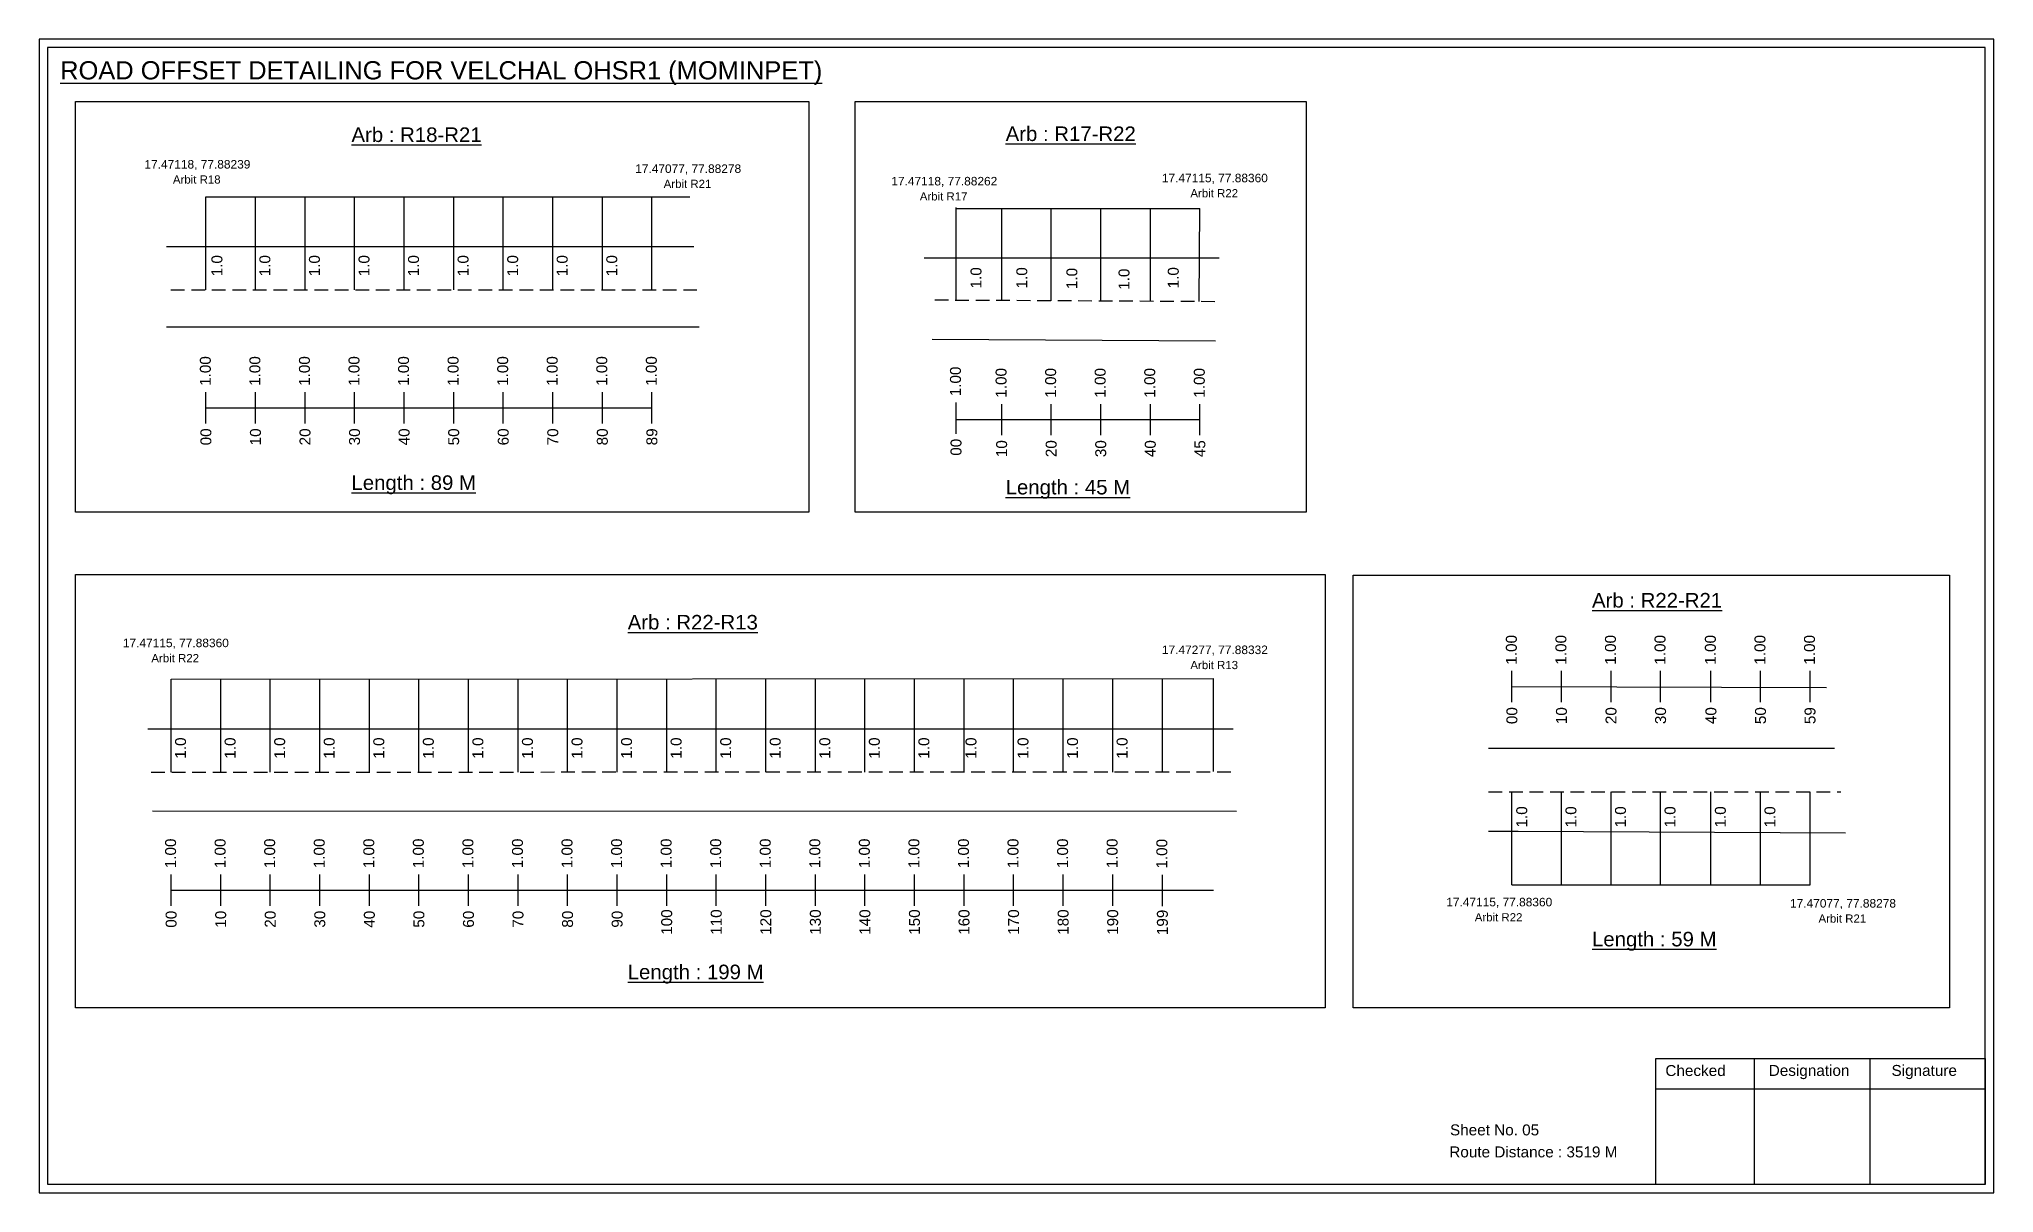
# Model space of a CAD drawing. Header units: inches. Extents: x 740 to 9019, y 644 to 1868.
# Drawn here: x 7166 to 7703, y 1463 to 1780 of the extents above; entities that cross this region are included whole.
import ezdxf

# ---------------------------------------------------------------- set-up
doc = ezdxf.new("R2010")
doc.units = ezdxf.units.IN
doc.header["$MEASUREMENT"] = 0
doc.linetypes.add('DASHED2', pattern=[0.375, 0.25, -0.125])
doc.layers.add('PDF_Geometry', color=7, linetype='Continuous')
doc.layers.add('PDF_Text', color=5, linetype='Continuous')
doc.styles.add('PDF Arial', font='arial.ttf')
doc.styles.get("Standard").update_dxf_attribs({"font": 'arial.ttf'})

msp = doc.modelspace()

# ---------------------------------------------------------------- texts
at = {"color": 242, "true_color": 0xcd2027}
for s, height, p in [('%%UROAD OFFSET DETAILING FOR VELCHAL OHSR1 (MOMINPET)', 5, (7171.94, 1769.05)), ('%%UArb : R18-R21', 4, (7251.89, 1751.87)), ('%%UArb : R17-R22', 4, (7431.42, 1752.13)), ('%%ULength : 89 M', 4, (7251.89, 1656.37)), ('%%ULength : 45 M', 4, (7431.42, 1655.13)), ('%%UArb : R22-R21', 4, (7592.34, 1624.08)), ('%%UArb : R22-R13', 4, (7327.7, 1618.06)), ('%%ULength : 59 M', 4, (7592.34, 1531.08)), ('%%ULength : 199 M', 4, (7327.7, 1522.06))]:
    msp.add_text(s, height=height, dxfattribs=at).set_placement(p)
at = {"color": 5}
for s, height, p in [('17.47118, 77.88239', 2.34, (7195.07, 1744.58)), ('17.47077, 77.88278', 2.34, (7329.75, 1743.38)), ('Arbit R18', 2.246, (7202.89, 1740.46)), ('Arbit R21', 2.246, (7337.57, 1739.26)), ('17.47118, 77.88262', 2.34, (7400.04, 1739.95)), ('Arbit R17', 2.246, (7407.86, 1735.82)), ('17.47115, 77.88360', 2.34, (7474.3, 1740.82)), ('Arbit R22', 2.246, (7482.12, 1736.69)), ('17.47115, 77.88360', 2.34, (7189.15, 1613.2)), ('Arbit R22', 2.246, (7196.97, 1609.07)), ('17.47277, 77.88332', 2.34, (7474.3, 1611.31)), ('Arbit R13', 2.246, (7482.12, 1607.18)), ('17.47115, 77.88360', 2.34, (7552.34, 1542.07)), ('Arbit R22', 2.246, (7560.16, 1537.94)), ('17.47077, 77.88278', 2.34, (7646.68, 1541.73)), ('Arbit R21', 2.246, (7654.5, 1537.6))]:
    msp.add_text(s, height=height, dxfattribs=at).set_placement(p)
for p in [(7216.46, 1715), (7229.62, 1715), (7243.22, 1715), (7256.82, 1715), (7270.42, 1715), (7284.02, 1715), (7297.62, 1715), (7311.22, 1715), (7324.82, 1715), (7424.78, 1711.67), (7437.35, 1711.67), (7451.09, 1711.48), (7465.4, 1711.29), (7478.92, 1711.7), (7206.48, 1582.6), (7220.08, 1582.6), (7233.68, 1582.6), (7247.28, 1582.6), (7260.88, 1582.6), (7274.48, 1582.6), (7288.08, 1582.6), (7301.68, 1582.6), (7315.28, 1582.6), (7328.88, 1582.6), (7342.48, 1582.6), (7356.08, 1582.6), (7369.68, 1582.6), (7383.28, 1582.6), (7396.88, 1582.6), (7410.48, 1582.6), (7423.4, 1582.6), (7437.68, 1582.6), (7451.28, 1582.6), (7464.88, 1582.6), (7574.55, 1563.7), (7588.05, 1563.7), (7601.65, 1563.7), (7615.25, 1563.7), (7629.06, 1563.7), (7642.66, 1563.7)]:
    msp.add_text('1.0', height=3, rotation=90).set_placement(p)
at = {"color": 217, "true_color": 0x93278f}
for s, p in [('1.00', (7213.28, 1684.92)), ('1.00', (7226.88, 1684.92)), ('1.00', (7240.48, 1684.92)), ('1.00', (7254.08, 1684.92)), ('1.00', (7267.68, 1684.92)), ('1.00', (7281.28, 1684.92)), ('1.00', (7294.88, 1684.92)), ('1.00', (7308.48, 1684.92)), ('1.00', (7322.08, 1684.92)), ('1.00', (7335.68, 1684.92)), ('1.00', (7419.14, 1682.07)), ('1.00', (7431.66, 1681.68)), ('1.00', (7445.26, 1681.68)), ('1.00', (7458.86, 1681.68)), ('1.00', (7472.46, 1681.68)), ('1.00', (7486.06, 1681.68)), ('00', (7213.43, 1668.6)), ('10', (7227.03, 1668.6)), ('20', (7240.63, 1668.6)), ('30', (7254.23, 1668.6)), ('40', (7267.83, 1668.6)), ('50', (7281.43, 1668.6)), ('60', (7295.03, 1668.6)), ('70', (7308.63, 1668.6)), ('80', (7322.23, 1668.6)), ('89', (7335.83, 1668.6)), ('00', (7419.29, 1665.75)), ('10', (7431.81, 1665.36)), ('20', (7445.41, 1665.36)), ('30', (7459.01, 1665.36)), ('40', (7472.61, 1665.36)), ('45', (7486.21, 1665.36)), ('1.00', (7571.7, 1608.4)), ('1.00', (7585.3, 1608.4)), ('1.00', (7598.9, 1608.4)), ('1.00', (7612.5, 1608.4)), ('1.00', (7626.32, 1608.4)), ('1.00', (7639.92, 1608.4)), ('1.00', (7653.52, 1608.4)), ('00', (7571.85, 1592.08)), ('10', (7585.45, 1592.08)), ('20', (7599.05, 1592.08)), ('30', (7612.65, 1592.08)), ('40', (7626.47, 1592.08)), ('50', (7640.07, 1592.08)), ('59', (7653.67, 1592.08)), ('1.00', (7203.74, 1552.52)), ('1.00', (7217.34, 1552.52)), ('1.00', (7230.94, 1552.52)), ('1.00', (7244.54, 1552.52)), ('1.00', (7258.14, 1552.52)), ('1.00', (7271.74, 1552.52)), ('1.00', (7285.34, 1552.52)), ('1.00', (7298.94, 1552.52)), ('1.00', (7312.54, 1552.52)), ('1.00', (7326.14, 1552.52)), ('1.00', (7339.74, 1552.52)), ('1.00', (7353.34, 1552.52)), ('1.00', (7366.94, 1552.52)), ('1.00', (7380.54, 1552.52)), ('1.00', (7394.14, 1552.52)), ('1.00', (7407.74, 1552.52)), ('1.00', (7421.34, 1552.52)), ('1.00', (7434.94, 1552.52)), ('1.00', (7448.54, 1552.52)), ('1.00', (7462.14, 1552.52)), ('1.00', (7475.78, 1552.42)), ('00', (7203.89, 1536.2)), ('10', (7217.49, 1536.2)), ('20', (7231.09, 1536.2)), ('30', (7244.69, 1536.2)), ('40', (7258.29, 1536.2)), ('50', (7271.89, 1536.2)), ('60', (7285.49, 1536.2)), ('70', (7299.09, 1536.2)), ('80', (7312.69, 1536.2)), ('90', (7326.29, 1536.2)), ('100', (7339.89, 1534.25)), ('110', (7353.49, 1534.25)), ('120', (7367.09, 1534.25)), ('130', (7380.69, 1534.25)), ('140', (7394.29, 1534.25)), ('150', (7407.89, 1534.25)), ('160', (7421.49, 1534.25)), ('170', (7435.09, 1534.25)), ('180', (7448.69, 1534.25)), ('190', (7462.29, 1534.25)), ('199', (7475.93, 1534.15))]:
    msp.add_text(s, height=3, rotation=90, dxfattribs=at).set_placement(p)
for s, p in [('Sheet No. 05', (7553.37, 1479.2)), ('Route Distance : 3519 M', (7553.18, 1473.16))]:
    msp.add_text(s, height=3).set_placement(p)
at = {"layer": 'PDF_Text', "color": 7, "attachment_point": 7, "style": 'PDF Arial'}
for s, insert, char_height in [('Checked', (7612.48, 1495.45), 3.001), ('Designation', (7640.85, 1494.62), 3.0006), ('Signature', (7674.54, 1494.62), 3.001)]:
    msp.add_mtext(s, dxfattribs=dict(at, insert=insert, char_height=char_height))

# ---------------------------------------------------------------- linework, layer by layer
at = {"color": 5}
for p, q in [((7211.95, 1736.86), (7344.73, 1736.86)), ((7417.82, 1733.62), (7484.74, 1733.62)), ((7202.41, 1604.44), (7488.44, 1604.63)), ((7570.38, 1547.97), (7652.19, 1547.99))]:
    msp.add_line(p, q, dxfattribs=at)
for p, q in [((7211.95, 1711.32), (7211.95, 1736.86)), ((7225.55, 1711.32), (7225.55, 1736.86)), ((7239.15, 1711.32), (7239.15, 1736.86)), ((7252.75, 1711.32), (7252.75, 1736.86)), ((7266.35, 1711.32), (7266.35, 1736.86)), ((7279.95, 1711.32), (7279.95, 1736.86)), ((7293.55, 1711.32), (7293.55, 1736.86)), ((7307.15, 1711.32), (7307.15, 1736.86)), ((7320.75, 1711.32), (7320.75, 1736.86)), ((7334.35, 1711.32), (7334.35, 1736.86)), ((7417.82, 1708.39), (7417.82, 1733.92)), ((7430.34, 1708.34), (7430.34, 1733.62)), ((7443.94, 1708.29), (7443.94, 1733.62)), ((7457.54, 1708.35), (7457.54, 1733.62)), ((7471.14, 1708.09), (7471.14, 1733.62)), ((7484.51, 1708.12), (7484.74, 1733.62)), ((7201.08, 1723.21), (7345.86, 1723.21)), ((7489.99, 1719.95), (7409.03, 1719.95)), ((7347.28, 1701.02), (7201.08, 1701.02)), ((7411.24, 1697.75), (7488.97, 1697.32)), ((7202.41, 1578.93), (7202.41, 1604.46)), ((7216.01, 1578.93), (7216.01, 1604.46)), ((7229.61, 1578.93), (7229.61, 1604.46)), ((7243.21, 1578.93), (7243.21, 1604.46)), ((7256.81, 1578.93), (7256.81, 1604.46)), ((7270.41, 1578.93), (7270.41, 1604.46)), ((7284.01, 1578.93), (7284.01, 1604.46)), ((7297.61, 1578.93), (7297.61, 1604.46)), ((7311.21, 1578.93), (7311.21, 1604.46)), ((7324.81, 1578.93), (7324.81, 1604.46)), ((7338.41, 1578.93), (7338.41, 1604.46)), ((7352.01, 1578.93), (7352.01, 1604.46)), ((7365.61, 1578.93), (7365.61, 1604.46)), ((7379.21, 1578.93), (7379.21, 1604.46)), ((7392.81, 1578.93), (7392.81, 1604.46)), ((7406.41, 1578.93), (7406.41, 1604.46)), ((7420.01, 1578.93), (7420.01, 1604.46)), ((7433.61, 1578.93), (7433.61, 1604.46)), ((7447.21, 1578.93), (7447.21, 1604.46)), ((7460.81, 1578.93), (7460.81, 1604.46)), ((7474.45, 1579.09), (7474.45, 1604.36)), ((7488.44, 1579.1), (7488.44, 1604.64)), ((7196, 1590.81), (7493.85, 1590.81)), ((7658.93, 1585.39), (7563.97, 1585.39)), ((7570.38, 1547.97), (7570.38, 1573.5)), ((7583.98, 1547.97), (7583.98, 1573.5)), ((7597.58, 1547.97), (7597.58, 1573.5)), ((7611.18, 1547.97), (7611.18, 1573.5)), ((7624.99, 1547.97), (7624.99, 1573.5)), ((7638.59, 1547.97), (7638.59, 1573.5)), ((7652.19, 1547.97), (7652.19, 1573.5)), ((7197.25, 1568.24), (7494.75, 1568.2))]:
    msp.add_line(p, q)
at = {"linetype": 'DASHED2', "ltscale": 15}
for p, q in [((7202.35, 1711.32), (7346.71, 1711.32)), ((7411.96, 1708.53), (7490.24, 1708.12)), ((7196.96, 1578.92), (7493.44, 1578.98)), ((7563.97, 1573.5), (7660.65, 1573.5))]:
    msp.add_line(p, q, dxfattribs=at)
at = {"color": 217, "true_color": 0x93278f}
for p, q in [((7211.95, 1674.62), (7211.95, 1683.18)), ((7225.55, 1674.62), (7225.55, 1683.18)), ((7239.15, 1674.62), (7239.15, 1683.18)), ((7252.75, 1674.62), (7252.75, 1683.18)), ((7266.35, 1674.62), (7266.35, 1683.18)), ((7279.95, 1674.62), (7279.95, 1683.18)), ((7293.55, 1674.62), (7293.55, 1683.18)), ((7307.15, 1674.62), (7307.15, 1683.18)), ((7320.75, 1674.62), (7320.75, 1683.18)), ((7334.35, 1674.62), (7334.35, 1683.18)), ((7417.82, 1671.78), (7417.82, 1680.33)), ((7430.34, 1671.39), (7430.34, 1679.95)), ((7443.94, 1671.39), (7443.94, 1679.95)), ((7457.54, 1671.39), (7457.54, 1679.95)), ((7471.14, 1671.39), (7471.14, 1679.95)), ((7484.74, 1671.39), (7484.74, 1679.95)), ((7211.95, 1678.89), (7334.35, 1678.92)), ((7417.82, 1675.66), (7484.74, 1675.67)), ((7570.38, 1598.11), (7570.38, 1606.67)), ((7583.98, 1598.11), (7583.98, 1606.67)), ((7597.58, 1598.11), (7597.58, 1606.67)), ((7611.18, 1598.11), (7611.18, 1606.67)), ((7624.99, 1598.11), (7624.99, 1606.67)), ((7638.59, 1598.11), (7638.59, 1606.67)), ((7652.19, 1598.11), (7652.19, 1606.67)), ((7570.38, 1602.38), (7656.7, 1602.14)), ((7202.41, 1542.23), (7202.41, 1550.78)), ((7216.01, 1542.23), (7216.01, 1550.78)), ((7229.61, 1542.23), (7229.61, 1550.78)), ((7243.21, 1542.23), (7243.21, 1550.78)), ((7256.81, 1542.23), (7256.81, 1550.78)), ((7270.41, 1542.23), (7270.41, 1550.78)), ((7284.01, 1542.23), (7284.01, 1550.78)), ((7297.61, 1542.23), (7297.61, 1550.78)), ((7311.21, 1542.23), (7311.21, 1550.78)), ((7324.81, 1542.23), (7324.81, 1550.78)), ((7338.41, 1542.23), (7338.41, 1550.78)), ((7352.01, 1542.23), (7352.01, 1550.78)), ((7365.61, 1542.23), (7365.61, 1550.78)), ((7379.21, 1542.23), (7379.21, 1550.78)), ((7392.81, 1542.23), (7392.81, 1550.78)), ((7406.41, 1542.23), (7406.41, 1550.78)), ((7420.01, 1542.23), (7420.01, 1550.78)), ((7433.61, 1542.23), (7433.61, 1550.78)), ((7447.21, 1542.23), (7447.21, 1550.78)), ((7460.81, 1542.23), (7460.81, 1550.78)), ((7474.45, 1542.13), (7474.45, 1550.68)), ((7202.41, 1546.5), (7488.44, 1546.55))]:
    msp.add_line(p, q, dxfattribs=at)
for points in [[(7176.18, 1762.98), (7377.42, 1762.98), (7377.42, 1650.3), (7176.18, 1650.3)], [(7390.11, 1762.98), (7513.92, 1762.98), (7513.92, 1650.3), (7390.11, 1650.3)], [(7176.18, 1633.19), (7519.08, 1633.19), (7519.08, 1514.19), (7176.18, 1514.19)], [(7526.75, 1633.01), (7690.48, 1633.01), (7690.48, 1514.19), (7526.75, 1514.19)]]:
    msp.add_lwpolyline(points, close=True)
msp.add_lwpolyline([(7563.97, 1562.7), (7572.03, 1562.7), (7661.88, 1562.2)])
at = {"layer": 'PDF_Geometry'}
for points in [[(7166.16, 1780.12), (7166.16, 1463.41), (7702.63, 1463.41), (7702.63, 1780.12)], [(7168.49, 1777.79), (7168.49, 1465.83), (7700.21, 1465.83), (7700.21, 1777.79)]]:
    msp.add_lwpolyline(points, close=True, dxfattribs=at)
at = {"layer": 'PDF_Geometry', "color": 242, "true_color": 0xcc1f26}
msp.add_lwpolyline([(7700.21, 1465.73), (7609.87, 1465.73), (7609.87, 1500.34), (7700.21, 1500.34)], close=True, dxfattribs=at)
for points in [[(7636.85, 1500.34), (7636.85, 1465.73)], [(7668.58, 1500.34), (7668.58, 1465.73)], [(7609.87, 1491.97), (7700.21, 1491.97)]]:
    msp.add_lwpolyline(points, dxfattribs=at)

msp.set_redraw_order([(e.dxf.handle, doc.entitydb.next_handle()) for e in msp.query("TEXT MTEXT ATTDEF DIMENSION ARC_DIMENSION")])  # texts and dimensions are drawn at this point

doc.saveas('drawing.dxf')
